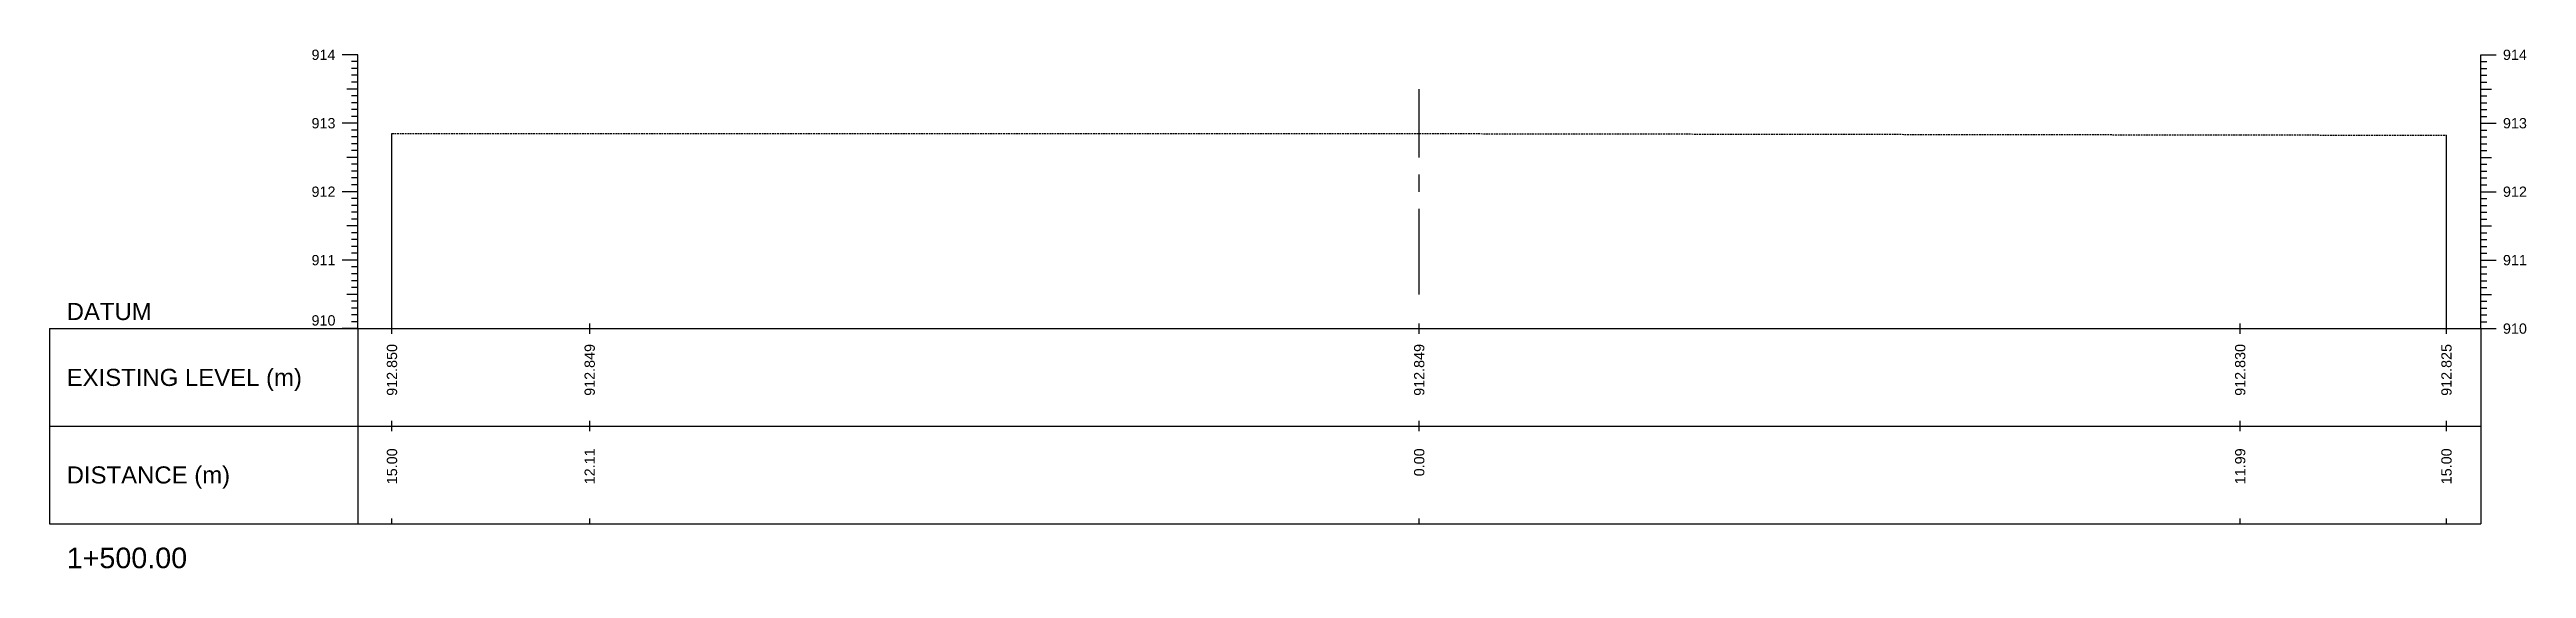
# Model space of a CAD drawing. Header units: millimetres. Extents: x 1478788 to 1486142, y 824439 to 831516.
# Drawn here: x 1483970.2 to 1484331.8, y 830940.5 to 831016.3 of the extents above; entities that cross this region are included whole.
import ezdxf
from ezdxf.enums import TextEntityAlignment as Align

# ---------------------------------------------------------------- set-up
doc = ezdxf.new("R2010")
doc.units = ezdxf.units.MM
doc.linetypes.add('CENTER', pattern=[2, 1.25, -0.25, 0.25, -0.25])
doc.linetypes.add('HIDDEN', pattern=[0.375, 0.25, -0.125])
for name, color, linetype in [('CL', 6, 'CENTER'), ('CS_Drawing', 7, 'Continuous'), ('GL', 3, 'HIDDEN')]:
    doc.layers.add(name, color=color, linetype=linetype)
doc.styles.get("Standard").update_dxf_attribs({"font": 'arial.ttf'})

msp = doc.modelspace()

# ---------------------------------------------------------------- texts
at = {"layer": 'CS_Drawing'}
for s, p in [('914', (1484011.91, 831015.52)), ('913', (1484011.91, 831005.52)), ('912', (1484011.91, 830995.52)), ('911', (1484011.91, 830985.52))]:
    msp.add_text(s, height=1.5, dxfattribs=at).set_placement(p, align=Align.MIDDLE_RIGHT)
for s, height, p in [('914', 1.5, (1484328.41, 831015.52)), ('913', 1.5, (1484328.41, 831005.52)), ('912', 1.5, (1484328.41, 830995.52)), ('911', 1.5, (1484328.41, 830985.52)), ('DATUM', 2.5, (1483972.66, 830978.02)), ('910', 1.5, (1484328.41, 830975.52)), ('910', 1.5, (1484328.41, 830975.52)), ('EXISTING LEVEL (m)', 2.5, (1483972.66, 830968.39)), ('DISTANCE (m)', 2.5, (1483972.66, 830954.14)), ('1+500.00', 3, (1483972.66, 830942.02))]:
    msp.add_text(s, height=height, dxfattribs=at).set_placement(p, align=Align.MIDDLE_LEFT)
msp.add_text('910', height=1.5, dxfattribs=at).set_placement((1484011.91, 830975.97), align=Align.RIGHT)
for s, p in [('912.850', (1484020.16, 830973.27)), ('912.849', (1484049.03, 830973.27)), ('912.849', (1484170.16, 830973.27)), ('912.830', (1484290.04, 830973.27)), ('912.825', (1484320.16, 830973.27)), ('15.00', (1484020.16, 830958.02)), ('12.11', (1484049.03, 830958.02)), ('0.00', (1484170.16, 830958.02)), ('11.99', (1484290.04, 830958.02)), ('15.00', (1484320.16, 830958.02))]:
    msp.add_text(s, height=1.5, rotation=90, dxfattribs=at).set_placement(p, align=Align.MIDDLE_RIGHT)

# ---------------------------------------------------------------- linework, layer by layer
at = {"layer": 'CL', "ltscale": 10}
msp.add_line((1484170.16, 830980.52), (1484170.16, 831010.52), dxfattribs=at)
at = {"layer": 'CS_Drawing'}
for p, q in [((1484015.16, 831015.52), (1484012.91, 831015.52)), ((1484015.16, 831015.52), (1484013.58, 831015.52)), ((1484015.16, 831014.52), (1484014.26, 831014.52)), ((1484015.16, 831013.52), (1484014.26, 831013.52)), ((1484015.16, 830975.52), (1484015.16, 831015.52)), ((1484325.16, 831015.52), (1484327.41, 831015.52)), ((1484325.16, 831015.52), (1484326.73, 831015.52)), ((1484325.16, 830975.52), (1484325.16, 831015.52)), ((1484325.16, 831014.52), (1484326.06, 831014.52)), ((1484325.16, 831013.52), (1484326.06, 831013.52)), ((1484015.16, 831010.52), (1484013.58, 831010.52)), ((1484015.16, 831012.52), (1484014.26, 831012.52)), ((1484015.16, 831011.52), (1484014.26, 831011.52)), ((1484015.16, 831010.52), (1484014.26, 831010.52)), ((1484325.16, 831012.52), (1484326.06, 831012.52)), ((1484325.16, 831011.52), (1484326.06, 831011.52)), ((1484325.16, 831010.52), (1484326.73, 831010.52)), ((1484325.16, 831010.52), (1484326.06, 831010.52)), ((1484015.16, 831009.52), (1484014.26, 831009.52)), ((1484015.16, 831008.52), (1484014.26, 831008.52)), ((1484015.16, 831007.52), (1484014.26, 831007.52)), ((1484015.16, 831006.52), (1484014.26, 831006.52)), ((1484325.16, 831009.52), (1484326.06, 831009.52)), ((1484325.16, 831008.52), (1484326.06, 831008.52)), ((1484325.16, 831007.52), (1484326.06, 831007.52)), ((1484325.16, 831006.52), (1484326.06, 831006.52)), ((1484015.16, 831005.52), (1484012.91, 831005.52)), ((1484015.16, 831005.52), (1484013.58, 831005.52)), ((1484015.16, 831005.52), (1484014.26, 831005.52)), ((1484015.16, 831004.52), (1484014.26, 831004.52)), ((1484015.16, 831003.52), (1484014.26, 831003.52)), ((1484020.16, 830975.52), (1484020.16, 831004.02)), ((1484320.16, 830975.52), (1484320.16, 831003.77)), ((1484325.16, 831005.52), (1484327.41, 831005.52)), ((1484325.16, 831005.52), (1484326.73, 831005.52)), ((1484325.16, 831005.52), (1484326.06, 831005.52)), ((1484325.16, 831004.52), (1484326.06, 831004.52)), ((1484325.16, 831003.52), (1484326.06, 831003.52)), ((1484015.16, 831000.52), (1484013.58, 831000.52)), ((1484015.16, 831002.52), (1484014.26, 831002.52)), ((1484015.16, 831001.52), (1484014.26, 831001.52)), ((1484015.16, 831000.52), (1484014.26, 831000.52)), ((1484015.16, 830999.52), (1484014.26, 830999.52)), ((1484325.16, 831002.52), (1484326.06, 831002.52)), ((1484325.16, 831001.52), (1484326.06, 831001.52)), ((1484325.16, 831000.52), (1484326.73, 831000.52)), ((1484325.16, 831000.52), (1484326.06, 831000.52)), ((1484325.16, 830999.52), (1484326.06, 830999.52)), ((1484015.16, 830995.52), (1484012.91, 830995.52)), ((1484015.16, 830995.52), (1484013.58, 830995.52)), ((1484015.16, 830998.52), (1484014.26, 830998.52)), ((1484015.16, 830997.52), (1484014.26, 830997.52)), ((1484015.16, 830996.52), (1484014.26, 830996.52)), ((1484015.16, 830995.52), (1484014.26, 830995.52)), ((1484325.16, 830998.52), (1484326.06, 830998.52)), ((1484325.16, 830997.52), (1484326.06, 830997.52)), ((1484325.16, 830996.52), (1484326.06, 830996.52)), ((1484325.16, 830995.52), (1484327.41, 830995.52)), ((1484325.16, 830995.52), (1484326.73, 830995.52)), ((1484325.16, 830995.52), (1484326.06, 830995.52)), ((1484015.16, 830994.52), (1484014.26, 830994.52)), ((1484015.16, 830993.52), (1484014.26, 830993.52)), ((1484015.16, 830992.52), (1484014.26, 830992.52)), ((1484325.16, 830994.52), (1484326.06, 830994.52)), ((1484325.16, 830993.52), (1484326.06, 830993.52)), ((1484325.16, 830992.52), (1484326.06, 830992.52)), ((1484015.16, 830990.52), (1484013.58, 830990.52)), ((1484015.16, 830991.52), (1484014.26, 830991.52)), ((1484015.16, 830990.52), (1484014.26, 830990.52)), ((1484015.16, 830989.52), (1484014.26, 830989.52)), ((1484015.16, 830988.52), (1484014.26, 830988.52)), ((1484325.16, 830991.52), (1484326.06, 830991.52)), ((1484325.16, 830990.52), (1484326.73, 830990.52)), ((1484325.16, 830990.52), (1484326.06, 830990.52)), ((1484325.16, 830989.52), (1484326.06, 830989.52)), ((1484325.16, 830988.52), (1484326.06, 830988.52)), ((1484015.16, 830985.52), (1484012.91, 830985.52)), ((1484015.16, 830985.52), (1484013.58, 830985.52)), ((1484015.16, 830987.52), (1484014.26, 830987.52)), ((1484015.16, 830986.52), (1484014.26, 830986.52)), ((1484015.16, 830985.52), (1484014.26, 830985.52)), ((1484015.16, 830984.52), (1484014.26, 830984.52)), ((1484325.16, 830987.52), (1484326.06, 830987.52)), ((1484325.16, 830986.52), (1484326.06, 830986.52)), ((1484325.16, 830985.52), (1484327.41, 830985.52)), ((1484325.16, 830985.52), (1484326.73, 830985.52)), ((1484325.16, 830985.52), (1484326.06, 830985.52)), ((1484325.16, 830984.52), (1484326.06, 830984.52)), ((1484015.16, 830983.52), (1484014.26, 830983.52)), ((1484015.16, 830982.52), (1484014.26, 830982.52)), ((1484015.16, 830981.52), (1484014.26, 830981.52)), ((1484325.16, 830983.52), (1484326.06, 830983.52)), ((1484325.16, 830982.52), (1484326.06, 830982.52)), ((1484325.16, 830981.52), (1484326.06, 830981.52)), ((1484015.16, 830980.52), (1484013.58, 830980.52)), ((1484015.16, 830980.52), (1484014.26, 830980.52)), ((1484015.16, 830979.52), (1484014.26, 830979.52)), ((1484015.16, 830978.52), (1484014.26, 830978.52)), ((1484015.16, 830977.52), (1484014.26, 830977.52)), ((1484325.16, 830980.52), (1484326.73, 830980.52)), ((1484325.16, 830980.52), (1484326.06, 830980.52)), ((1484325.16, 830979.52), (1484326.06, 830979.52)), ((1484325.16, 830978.52), (1484326.06, 830978.52)), ((1484325.16, 830977.52), (1484326.06, 830977.52)), ((1483970.16, 830975.52), (1484015.16, 830975.52)), ((1483970.16, 830975.52), (1483970.16, 830947.02)), ((1484015.16, 830975.52), (1484012.91, 830975.52)), ((1484015.16, 830975.52), (1484013.58, 830975.52)), ((1484015.16, 830976.52), (1484014.26, 830976.52)), ((1484015.16, 830975.52), (1484014.26, 830975.52)), ((1484015.16, 830975.52), (1484325.16, 830975.52)), ((1484015.16, 830975.52), (1484015.16, 830947.02)), ((1484020.16, 830974.77), (1484020.16, 830976.27)), ((1484049.03, 830974.77), (1484049.03, 830976.27)), ((1484170.16, 830974.77), (1484170.16, 830976.27)), ((1484290.04, 830974.77), (1484290.04, 830976.27)), ((1484320.16, 830974.77), (1484320.16, 830976.27)), ((1484325.16, 830976.52), (1484326.06, 830976.52)), ((1484325.16, 830975.52), (1484327.41, 830975.52)), ((1484325.16, 830975.52), (1484326.73, 830975.52)), ((1484325.16, 830975.52), (1484326.06, 830975.52)), ((1484325.16, 830975.52), (1484325.16, 830947.02)), ((1483970.16, 830961.27), (1484015.16, 830961.27)), ((1484015.16, 830961.27), (1484325.16, 830961.27)), ((1484015.16, 830961.27), (1484325.16, 830961.27)), ((1484020.16, 830960.52), (1484020.16, 830962.02)), ((1484049.03, 830960.52), (1484049.03, 830962.02)), ((1484170.16, 830960.52), (1484170.16, 830962.02)), ((1484290.04, 830960.52), (1484290.04, 830962.02)), ((1484320.16, 830960.52), (1484320.16, 830962.02)), ((1483970.16, 830947.02), (1484015.16, 830947.02)), ((1484015.16, 830947.02), (1484325.16, 830947.02)), ((1484020.16, 830947.02), (1484020.16, 830947.77)), ((1484049.03, 830947.02), (1484049.03, 830947.77)), ((1484170.16, 830947.02), (1484170.16, 830947.77)), ((1484290.04, 830947.02), (1484290.04, 830947.77)), ((1484320.16, 830947.02), (1484320.16, 830947.77))]:
    msp.add_line(p, q, dxfattribs=at)
at = {"layer": 'GL'}
msp.add_lwpolyline([(1484020.16, 831004.02), (1484049.03, 831004.01), (1484170.16, 831004.01), (1484290.04, 831003.82), (1484320.16, 831003.77)], dxfattribs=at)

msp.set_redraw_order([(e.dxf.handle, doc.entitydb.next_handle()) for e in msp.query("TEXT MTEXT ATTDEF DIMENSION ARC_DIMENSION")])  # texts and dimensions are drawn at this point

doc.saveas('drawing.dxf')
